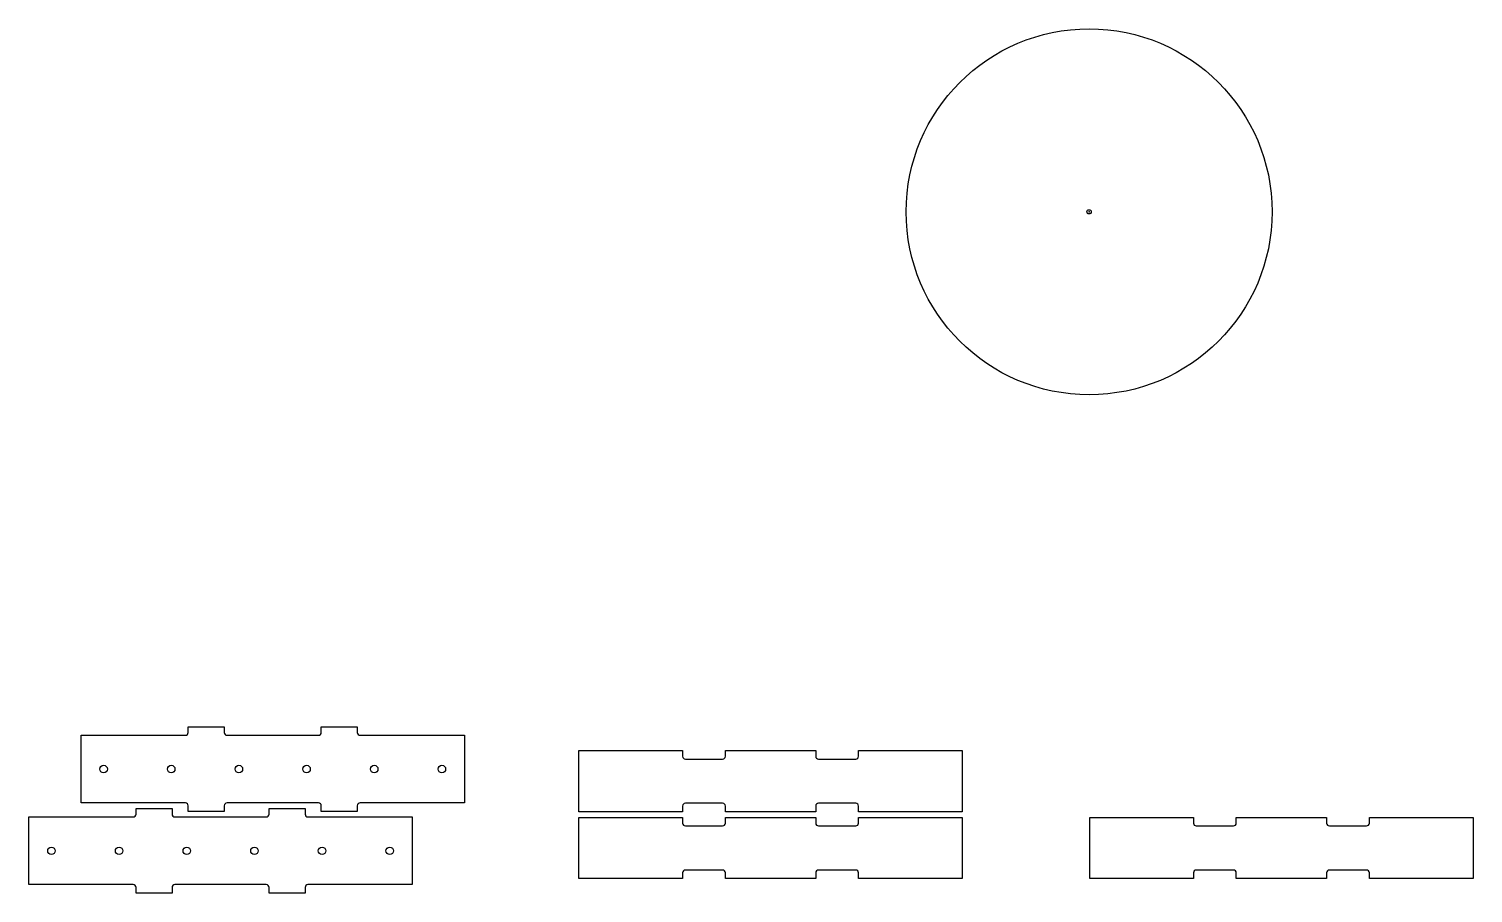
# Model space of a CAD drawing. Extents: x -420 to 2454, y -295 to 739.
# Drawn here: x 607 to 735.1, y -256.7 to -180.1 of the extents above; entities that cross this region are included whole.
import ezdxf

# ---------------------------------------------------------------- set-up
doc = ezdxf.new("R2010")
doc.units = 0
doc.header["$PDMODE"] = 32
doc.header["$PDSIZE"] = 0.38
doc.layers.get('0').update_dxf_attribs({"linetype": 'CONTINUOUS'})
doc.layers.add('DRILL_PTS__ENGRAVE_PASS_RO', color=172, linetype='CONTINUOUS')
doc.layers.add('DRILLING', color=3, linetype='CONTINUOUS')

msp = doc.modelspace()

# ---------------------------------------------------------------- linework, layer by layer
for p, q in [((621.103, -242.493), (621.103, -241.993)), ((621.103, -241.993), (624.303, -241.993)), ((624.303, -241.993), (624.303, -242.493)), ((632.903, -242.493), (632.903, -241.993)), ((632.903, -241.993), (636.103, -241.993)), ((636.103, -241.993), (636.103, -242.493)), ((611.603, -242.743), (620.853, -242.743)), ((611.603, -248.743), (611.603, -242.743)), ((624.553, -242.743), (632.653, -242.743)), ((636.353, -242.743), (645.603, -242.743)), ((645.603, -242.743), (645.603, -248.743)), ((655.75, -249.527), (655.75, -244.107)), ((655.75, -244.107), (664.95, -244.107)), ((664.95, -244.107), (664.95, -244.607)), ((668.75, -244.607), (668.75, -244.107)), ((668.75, -244.107), (676.75, -244.107)), ((676.75, -244.107), (676.75, -244.607)), ((680.55, -244.607), (680.55, -244.107)), ((680.55, -244.107), (689.75, -244.107)), ((689.75, -244.107), (689.75, -249.527)), ((665.2, -244.857), (668.5, -244.857)), ((677, -244.857), (680.3, -244.857)), ((620.853, -248.743), (611.603, -248.743)), ((616.478, -249.743), (616.478, -249.243)), ((616.478, -249.243), (619.678, -249.243)), ((619.678, -249.243), (619.678, -249.743)), ((621.103, -249.493), (621.103, -248.993)), ((624.303, -249.493), (621.103, -249.493)), ((624.303, -248.993), (624.303, -249.493)), ((632.653, -248.743), (624.553, -248.743)), ((628.278, -249.743), (628.278, -249.243)), ((628.278, -249.243), (631.478, -249.243)), ((631.478, -249.243), (631.478, -249.743)), ((632.903, -249.493), (632.903, -248.993)), ((636.103, -249.493), (632.903, -249.493)), ((636.103, -248.993), (636.103, -249.493)), ((645.603, -248.743), (636.353, -248.743)), ((664.95, -249.527), (655.75, -249.527)), ((664.95, -249.027), (664.95, -249.527)), ((668.5, -248.777), (665.2, -248.777)), ((668.75, -249.527), (668.75, -249.027)), ((676.75, -249.527), (668.75, -249.527)), ((676.75, -249.027), (676.75, -249.527)), ((680.3, -248.777), (677, -248.777)), ((680.55, -249.527), (680.55, -249.027)), ((689.75, -249.527), (680.55, -249.527)), ((606.978, -249.993), (616.228, -249.993)), ((606.978, -255.993), (606.978, -249.993)), ((619.928, -249.993), (628.028, -249.993)), ((631.728, -249.993), (640.978, -249.993)), ((640.978, -249.993), (640.978, -255.993)), ((655.75, -255.447), (655.75, -250.027)), ((655.75, -250.027), (664.95, -250.027)), ((664.95, -250.027), (664.95, -250.527)), ((665.2, -250.777), (668.5, -250.777)), ((668.75, -250.527), (668.75, -250.027)), ((668.75, -250.027), (676.75, -250.027)), ((676.75, -250.027), (676.75, -250.527)), ((677, -250.777), (680.3, -250.777)), ((680.55, -250.527), (680.55, -250.027)), ((680.55, -250.027), (689.75, -250.027)), ((689.75, -250.027), (689.75, -255.447)), ((701.052, -255.447), (701.052, -250.027)), ((701.052, -250.027), (710.252, -250.027)), ((710.252, -250.027), (710.252, -250.527)), ((710.502, -250.777), (713.802, -250.777)), ((714.052, -250.527), (714.052, -250.027)), ((714.052, -250.027), (722.052, -250.027)), ((722.052, -250.027), (722.052, -250.527)), ((722.302, -250.777), (725.602, -250.777)), ((725.852, -250.527), (725.852, -250.027)), ((725.852, -250.027), (735.052, -250.027)), ((735.052, -250.027), (735.052, -255.447)), ((668.5, -254.697), (665.2, -254.697)), ((680.3, -254.697), (677, -254.697)), ((713.802, -254.697), (710.502, -254.697)), ((725.602, -254.697), (722.302, -254.697)), ((616.228, -255.993), (606.978, -255.993)), ((628.028, -255.993), (619.928, -255.993)), ((640.978, -255.993), (631.728, -255.993)), ((664.95, -255.447), (655.75, -255.447)), ((664.95, -254.947), (664.95, -255.447)), ((668.75, -255.447), (668.75, -254.947)), ((676.75, -255.447), (668.75, -255.447)), ((676.75, -254.947), (676.75, -255.447)), ((680.55, -255.447), (680.55, -254.947)), ((689.75, -255.447), (680.55, -255.447)), ((710.252, -255.447), (701.052, -255.447)), ((710.252, -254.947), (710.252, -255.447)), ((714.052, -255.447), (714.052, -254.947)), ((722.052, -255.447), (714.052, -255.447)), ((722.052, -254.947), (722.052, -255.447)), ((725.852, -255.447), (725.852, -254.947)), ((735.052, -255.447), (725.852, -255.447)), ((616.478, -256.743), (616.478, -256.243)), ((619.678, -256.743), (616.478, -256.743)), ((619.678, -256.243), (619.678, -256.743)), ((628.278, -256.743), (628.278, -256.243)), ((631.478, -256.743), (628.278, -256.743)), ((631.478, -256.243), (631.478, -256.743))]:
    msp.add_line(p, q)
for centre, start, end in [((620.853, -242.493), 270, 360), ((624.553, -242.493), 180, 270), ((632.653, -242.493), 270, 0), ((636.353, -242.493), 180, 270), ((665.2, -244.607), 180, 270), ((668.5, -244.607), 270, 0), ((677, -244.607), 180, 270), ((680.3, -244.607), 270, 0), ((616.228, -249.743), 270, 0), ((619.928, -249.743), 180, 270), ((620.853, -248.993), 0, 90), ((624.553, -248.993), 90, 180), ((628.028, -249.743), 270, 0), ((631.728, -249.743), 180, 270), ((632.653, -248.993), 0, 90), ((636.353, -248.993), 90, 180), ((665.2, -249.027), 90, 180), ((668.5, -249.027), 360, 90), ((677, -249.027), 90, 180), ((680.3, -249.027), 360, 90), ((665.2, -250.527), 180, 270), ((668.5, -250.527), 270, 0), ((677, -250.527), 180, 270), ((680.3, -250.527), 270, 0), ((710.502, -250.527), 180, 270), ((713.802, -250.527), 270, 0), ((722.302, -250.527), 180, 270), ((725.602, -250.527), 270, 0), ((665.2, -254.947), 90, 180), ((668.5, -254.947), 360, 90), ((677, -254.947), 90, 180), ((680.3, -254.947), 360, 90), ((710.502, -254.947), 90, 180), ((713.802, -254.947), 360, 90), ((722.302, -254.947), 90, 180), ((725.602, -254.947), 360, 90), ((616.228, -256.243), 360, 90), ((619.928, -256.243), 90, 180), ((628.028, -256.243), 0, 90), ((631.728, -256.243), 90, 180)]:
    msp.add_arc(centre, 0.25, start, end)
at = {"layer": 'DRILL_PTS__ENGRAVE_PASS_RO'}
msp.add_circle((701.001, -196.33), 16.222, dxfattribs=at)
msp.add_point((701.001, -196.33), dxfattribs=at)
at = {"layer": 'DRILLING'}
for centre, radius in [((613.603, -245.743), 0.333), ((619.603, -245.743), 0.332), ((625.603, -245.743), 0.332), ((631.603, -245.743), 0.332), ((637.603, -245.743), 0.332), ((643.603, -245.743), 0.332), ((608.978, -252.993), 0.332), ((614.978, -252.993), 0.332), ((620.978, -252.993), 0.332), ((626.978, -252.993), 0.332), ((632.978, -252.993), 0.332), ((638.978, -252.993), 0.332)]:
    msp.add_circle(centre, radius, dxfattribs=at)

doc.saveas('drawing.dxf')
